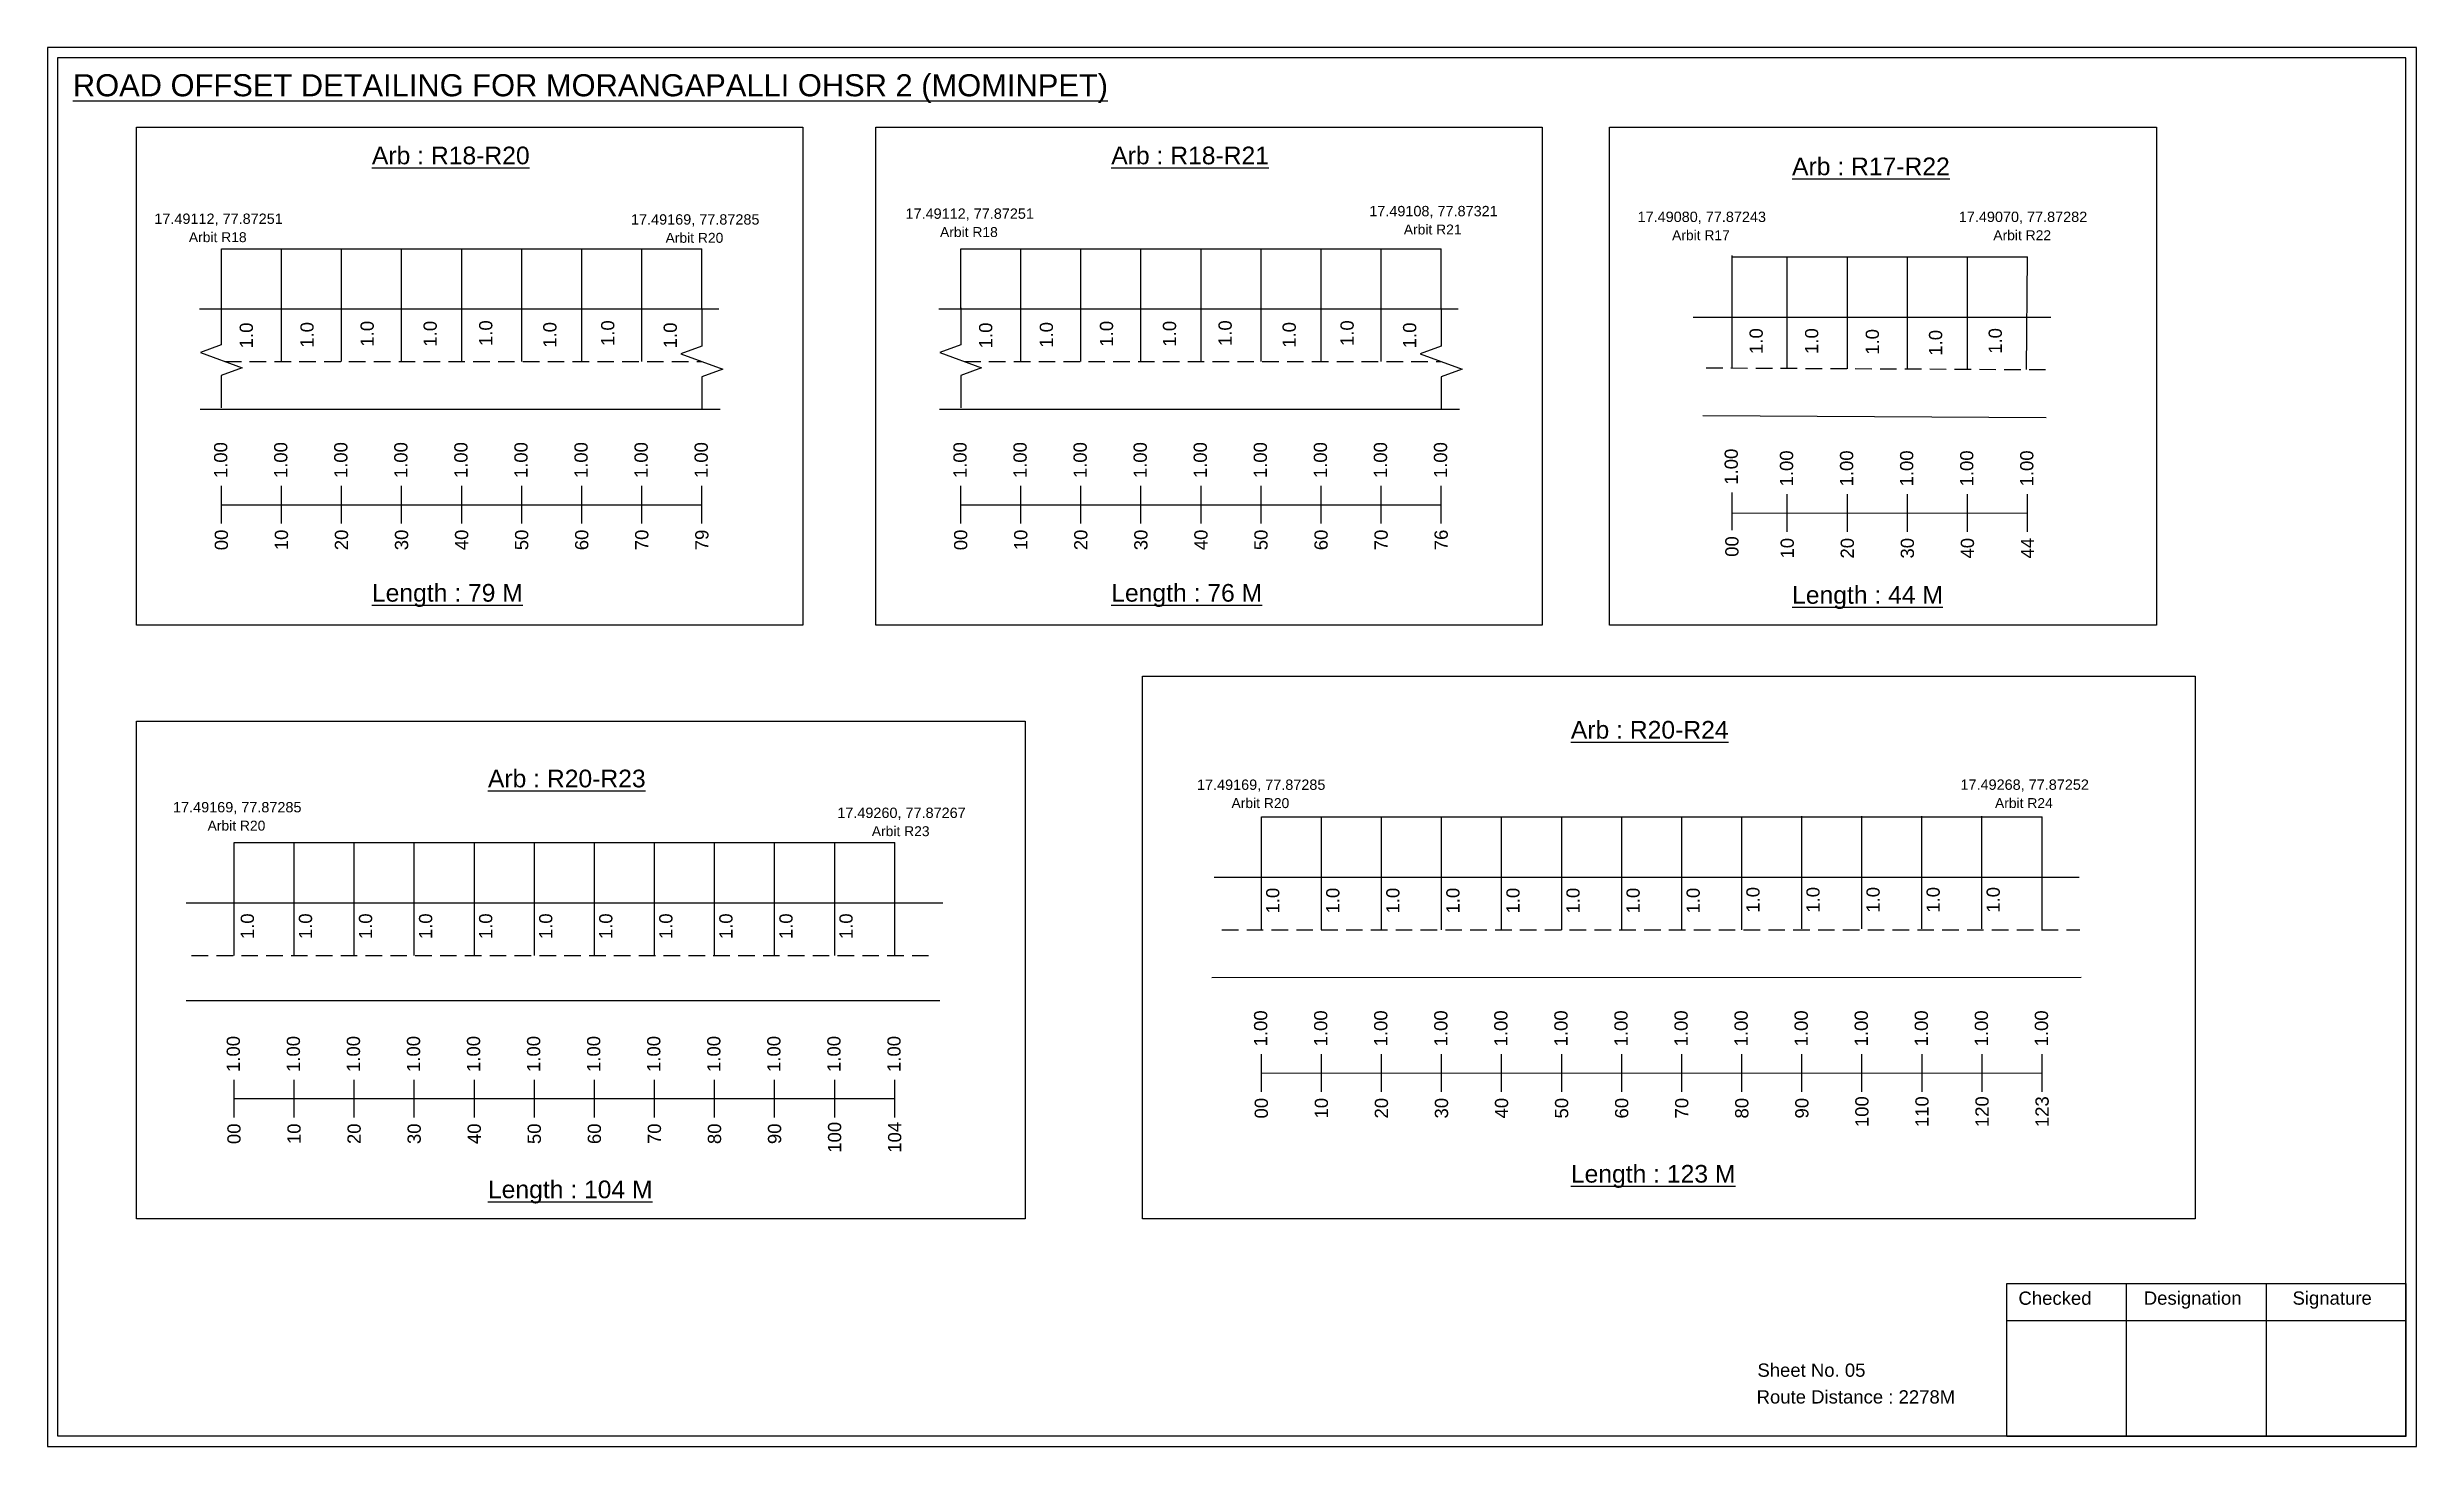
# Model space of a CAD drawing. Header units: inches. Extents: x 2380 to 8136, y 269 to 3641.
# Drawn here: x 5792 to 6329, y 269 to 586 of the extents above; entities that cross this region are included whole.
import ezdxf

# ---------------------------------------------------------------- set-up
doc = ezdxf.new("R2010")
doc.units = ezdxf.units.IN
doc.header["$MEASUREMENT"] = 0
doc.linetypes.add('DASHED2', pattern=[0.375, 0.25, -0.125])
for name, color, linetype in [('PDF_Geometry', 7, 'Continuous'), ('PDF_Text', 5, 'Continuous'), ('pipe', 5, 'Continuous')]:
    doc.layers.add(name, color=color, linetype=linetype)
doc.styles.add('PDF Arial', font='arial.ttf')
doc.styles.get("Standard").update_dxf_attribs({"font": 'arial.ttf'})

msp = doc.modelspace()

# ---------------------------------------------------------------- texts
at = {"color": 242, "true_color": 0xcd2027}
for s, height, p in [('%%UROAD OFFSET DETAILING FOR MORANGAPALLI OHSR 2 (MOMINPET)', 5, (5798.04, 574.95)), ('%%UArb : R18-R20', 4, (5865.75, 559.56)), ('%%UArb : R18-R21', 4, (6033.16, 559.56)), ('%%UArb : R17-R22', 4, (6187.32, 557.09)), ('%%ULength : 79 M', 4, (5865.75, 460.56)), ('%%ULength : 76 M', 4, (6033.16, 460.56)), ('%%ULength : 44 M', 4, (6187.32, 460.09)), ('%%UArb : R20-R24', 4, (6137.23, 429.56)), ('%%UArb : R20-R23', 4, (5892.02, 418.53)), ('%%ULength : 123 M', 4, (6137.23, 329.06)), ('%%ULength : 104 M', 4, (5892.02, 325.53))]:
    msp.add_text(s, height=height, dxfattribs=at).set_placement(p)
at = {"color": 5}
for s, height, p in [('17.49112, 77.87251', 2.34, (5816.48, 546.07)), ('17.49169, 77.87285', 2.34, (5924.42, 545.91)), ('17.49112, 77.87251', 2.34, (5986.57, 547.22)), ('17.49108, 77.87321', 2.34, (6091.58, 547.8)), ('17.49080, 77.87243', 2.34, (6152.33, 546.5)), ('17.49070, 77.87282', 2.34, (6225.07, 546.5)), ('Arbit R18', 2.246, (5824.3, 541.94)), ('Arbit R20', 2.246, (5932.24, 541.79)), ('Arbit R18', 2.246, (5994.39, 543.1)), ('Arbit R21', 2.246, (6099.4, 543.68)), ('Arbit R17', 2.246, (6160.15, 542.38)), ('Arbit R22', 2.246, (6232.89, 542.38)), ('17.49169, 77.87285', 2.34, (6052.57, 417.96)), ('17.49268, 77.87252', 2.34, (6225.45, 417.97)), ('17.49169, 77.87285', 2.34, (5820.72, 412.87)), ('17.49260, 77.87267', 2.34, (5971.12, 411.6)), ('Arbit R20', 2.246, (6060.39, 413.84)), ('Arbit R24', 2.246, (6233.27, 413.85)), ('Arbit R20', 2.246, (5828.54, 408.74)), ('Arbit R23', 2.246, (5978.94, 407.48))]:
    msp.add_text(s, height=height, dxfattribs=at).set_placement(p)
for p in [(5838.8, 517.91), (5852.55, 518.03), (5866.17, 518.29), (5880.43, 518.29), (5893.02, 518.42), (5907.54, 518.03), (5920.64, 518.42), (5934.8, 517.92), (6006.22, 517.91), (6019.96, 518.03), (6033.58, 518.29), (6047.84, 518.29), (6060.44, 518.42), (6074.95, 518.03), (6088.06, 518.42), (6102.22, 517.92), (6180.68, 516.63), (6193.25, 516.63), (6206.99, 516.44), (6221.31, 516.24), (6234.82, 516.66), (6071.22, 389.97), (6084.82, 389.97), (6098.42, 389.97), (6112.02, 389.97), (6125.62, 389.97), (6139.22, 389.97), (6152.82, 389.97), (6166.42, 389.97), (6179.96, 390.15), (6193.56, 390.15), (6207.16, 390.15), (6220.76, 390.15), (6234.36, 390.15), (5839.04, 384.17), (5852.2, 384.17), (5865.8, 384.17), (5879.4, 384.17), (5893, 384.17), (5906.6, 384.17), (5920.2, 384.17), (5933.8, 384.17), (5947.4, 384.17), (5961, 384.17), (5974.6, 384.17)]:
    msp.add_text('1.0', height=3, rotation=90).set_placement(p)
at = {"color": 217, "true_color": 0x93278f}
for s, p in [('1.00', (5833, 488.52)), ('1.00', (5846.6, 488.52)), ('1.00', (5860.2, 488.52)), ('1.00', (5873.8, 488.52)), ('1.00', (5887.4, 488.52)), ('1.00', (5901, 488.52)), ('1.00', (5914.6, 488.52)), ('1.00', (5928.2, 488.52)), ('1.00', (5941.8, 488.52)), ('1.00', (6000.41, 488.52)), ('1.00', (6014.01, 488.52)), ('1.00', (6027.61, 488.52)), ('1.00', (6041.21, 488.52)), ('1.00', (6054.81, 488.52)), ('1.00', (6068.41, 488.52)), ('1.00', (6082.01, 488.52)), ('1.00', (6095.61, 488.52)), ('1.00', (6109.21, 488.52)), ('1.00', (6175.04, 487.03)), ('1.00', (6187.56, 486.64)), ('1.00', (6201.16, 486.64)), ('1.00', (6214.76, 486.64)), ('1.00', (6228.36, 486.64)), ('1.00', (6241.96, 486.64)), ('00', (5833.15, 472.2)), ('10', (5846.75, 472.2)), ('20', (5860.35, 472.2)), ('30', (5873.95, 472.2)), ('40', (5887.55, 472.2)), ('50', (5901.15, 472.2)), ('60', (5914.75, 472.2)), ('70', (5928.35, 472.2)), ('79', (5941.95, 472.2)), ('00', (6000.56, 472.2)), ('10', (6014.16, 472.2)), ('20', (6027.76, 472.2)), ('30', (6041.36, 472.2)), ('40', (6054.96, 472.2)), ('50', (6068.56, 472.2)), ('60', (6082.16, 472.2)), ('70', (6095.76, 472.2)), ('76', (6109.36, 472.2)), ('00', (6175.19, 470.71)), ('10', (6187.72, 470.32)), ('20', (6201.32, 470.32)), ('30', (6214.92, 470.32)), ('40', (6228.52, 470.32)), ('44', (6242.12, 470.32)), ('1.00', (6068.48, 359.89)), ('1.00', (6082.08, 359.89)), ('1.00', (6095.68, 359.89)), ('1.00', (6109.28, 359.89)), ('1.00', (6122.88, 359.89)), ('1.00', (6136.48, 359.89)), ('1.00', (6150.08, 359.89)), ('1.00', (6163.68, 359.89)), ('1.00', (6177.28, 359.89)), ('1.00', (6190.88, 359.89)), ('1.00', (6204.48, 359.89)), ('1.00', (6218.08, 359.89)), ('1.00', (6231.68, 359.89)), ('1.00', (6245.28, 359.89)), ('1.00', (5835.86, 354.1)), ('1.00', (5849.46, 354.1)), ('1.00', (5863.06, 354.1)), ('1.00', (5876.66, 354.1)), ('1.00', (5890.26, 354.1)), ('1.00', (5903.86, 354.1)), ('1.00', (5917.46, 354.1)), ('1.00', (5931.06, 354.1)), ('1.00', (5944.66, 354.1)), ('1.00', (5958.26, 354.1)), ('1.00', (5971.86, 354.1)), ('1.00', (5985.46, 354.1)), ('00', (6068.63, 343.57)), ('10', (6082.23, 343.57)), ('20', (6095.83, 343.57)), ('30', (6109.43, 343.57)), ('40', (6123.03, 343.57)), ('50', (6136.63, 343.57)), ('60', (6150.23, 343.57)), ('70', (6163.83, 343.57)), ('80', (6177.43, 343.57)), ('90', (6191.03, 343.57)), ('100', (6204.63, 341.62)), ('110', (6218.23, 341.62)), ('120', (6231.83, 341.62)), ('123', (6245.43, 341.62)), ('00', (5836.01, 337.78)), ('10', (5849.61, 337.78)), ('20', (5863.21, 337.78)), ('30', (5876.81, 337.78)), ('40', (5890.41, 337.78)), ('50', (5904.01, 337.78)), ('60', (5917.61, 337.78)), ('70', (5931.21, 337.78)), ('80', (5944.81, 337.78)), ('90', (5958.41, 337.78)), ('100', (5972.01, 335.82)), ('104', (5985.61, 335.82))]:
    msp.add_text(s, height=3, rotation=90, dxfattribs=at).set_placement(p)
for s, p in [('Sheet No. 05', (6179.47, 285.11)), ('Route Distance : 2278M', (6179.29, 279.06))]:
    msp.add_text(s, height=3).set_placement(p)
at = {"layer": 'PDF_Text', "color": 7, "attachment_point": 7, "style": 'PDF Arial'}
for s, insert, char_height in [('Checked', (6238.58, 301.36), 3.001), ('Designation', (6266.96, 300.52), 3.0006), ('Signature', (6300.64, 300.52), 3.001)]:
    msp.add_mtext(s, dxfattribs=dict(at, insert=insert, char_height=char_height))

# ---------------------------------------------------------------- linework, layer by layer
at = {"color": 5}
for p, q in [((5831.67, 540.46), (5940.47, 540.46)), ((5999.09, 540.46), (6107.89, 540.46)), ((6173.72, 538.58), (6240.64, 538.58)), ((6067.15, 411.83), (6243.95, 411.83)), ((5834.54, 406.04), (5984.14, 406.04))]:
    msp.add_line(p, q, dxfattribs=at)
for p, q in [((5831.67, 526.81), (5831.67, 540.46)), ((5845.27, 514.92), (5845.27, 540.46)), ((5858.87, 514.92), (5858.87, 540.46)), ((5872.47, 514.92), (5872.47, 540.46)), ((5886.07, 514.92), (5886.07, 540.46)), ((5899.67, 514.92), (5899.67, 540.46)), ((5913.27, 514.92), (5913.27, 540.46)), ((5926.87, 514.92), (5926.87, 540.46)), ((5940.47, 526.81), (5940.47, 540.46)), ((5999.09, 526.81), (5999.09, 540.46)), ((6012.69, 514.92), (6012.69, 540.46)), ((6026.29, 514.92), (6026.29, 540.46)), ((6039.89, 514.92), (6039.89, 540.46)), ((6053.49, 514.92), (6053.49, 540.46)), ((6067.09, 514.92), (6067.09, 540.46)), ((6080.69, 514.92), (6080.69, 540.46)), ((6094.29, 514.92), (6094.29, 540.46)), ((6107.89, 526.81), (6107.89, 540.46)), ((6173.72, 513.35), (6173.72, 538.88)), ((6186.24, 513.3), (6186.24, 538.58)), ((6199.84, 513.24), (6199.84, 538.58)), ((6213.44, 513.3), (6213.44, 538.58)), ((6227.04, 513.05), (6227.04, 538.58)), ((6240.41, 513.08), (6240.64, 538.58)), ((5826.67, 526.81), (5944.29, 526.86)), ((5994.09, 526.81), (6111.71, 526.86)), ((6245.89, 524.91), (6164.93, 524.91)), ((5826.82, 504.12), (5944.6, 504.12)), ((5994.23, 504.12), (6112.02, 504.12)), ((6167.14, 502.7), (6244.87, 502.27)), ((6067.15, 386.3), (6067.15, 411.83)), ((6080.75, 386.3), (6080.75, 411.83)), ((6094.35, 386.3), (6094.35, 411.83)), ((6107.95, 386.3), (6107.95, 411.83)), ((6121.55, 386.3), (6121.55, 411.83)), ((6135.15, 386.3), (6135.15, 411.83)), ((6148.75, 386.3), (6148.75, 411.83)), ((6162.35, 386.3), (6162.35, 411.83)), ((6175.95, 386.3), (6175.95, 411.83)), ((6189.5, 386.48), (6189.5, 412.01)), ((6203.1, 386.48), (6203.1, 412.01)), ((6216.7, 386.48), (6216.7, 412.01)), ((6230.3, 386.48), (6230.3, 412.01)), ((6243.95, 386.3), (6243.95, 411.83)), ((5834.54, 380.5), (5834.54, 406.04)), ((5848.14, 380.5), (5848.14, 406.04)), ((5861.74, 380.5), (5861.74, 406.04)), ((5875.34, 380.5), (5875.34, 406.04)), ((5888.94, 380.5), (5888.94, 406.04)), ((5902.54, 380.5), (5902.54, 406.04)), ((5916.14, 380.5), (5916.14, 406.04)), ((5929.74, 380.5), (5929.74, 406.04)), ((5943.34, 380.5), (5943.34, 406.04)), ((5956.94, 380.5), (5956.94, 406.04)), ((5970.54, 380.5), (5970.54, 406.04)), ((5984.14, 380.5), (5984.14, 406.04)), ((6056.45, 398.18), (6252.33, 398.18)), ((5823.66, 392.38), (5995.01, 392.38)), ((6055.92, 375.5), (6252.75, 375.53)), ((5994.32, 370.2), (5823.66, 370.2))]:
    msp.add_line(p, q)
at = {"linetype": 'DASHED2', "ltscale": 15}
for p, q in [((5832.43, 514.92), (5940.47, 514.92)), ((5999.85, 514.92), (6107.89, 514.92)), ((6167.86, 513.49), (6246.14, 513.08)), ((6058.2, 386.3), (6252.48, 386.3)), ((5824.93, 380.5), (5992.53, 380.5))]:
    msp.add_line(p, q, dxfattribs=at)
at = {"color": 217, "true_color": 0x93278f}
for p, q in [((5831.67, 478.22), (5831.67, 486.78)), ((5845.27, 478.22), (5845.27, 486.78)), ((5858.87, 478.22), (5858.87, 486.78)), ((5872.47, 478.22), (5872.47, 486.78)), ((5886.07, 478.22), (5886.07, 486.78)), ((5899.67, 478.22), (5899.67, 486.78)), ((5913.27, 478.22), (5913.27, 486.78)), ((5926.87, 478.22), (5926.87, 486.78)), ((5940.47, 478.22), (5940.47, 486.78)), ((5999.09, 478.22), (5999.09, 486.78)), ((6012.69, 478.22), (6012.69, 486.78)), ((6026.29, 478.22), (6026.29, 486.78)), ((6039.89, 478.22), (6039.89, 486.78)), ((6053.49, 478.22), (6053.49, 486.78)), ((6067.09, 478.22), (6067.09, 486.78)), ((6080.69, 478.22), (6080.69, 486.78)), ((6094.29, 478.22), (6094.29, 486.78)), ((6107.89, 478.22), (6107.89, 486.78)), ((6173.72, 476.73), (6173.72, 485.29)), ((6186.24, 476.35), (6186.24, 484.9)), ((6199.84, 476.35), (6199.84, 484.9)), ((6213.44, 476.35), (6213.44, 484.9)), ((6227.04, 476.35), (6227.04, 484.9)), ((6240.64, 476.35), (6240.64, 484.9)), ((5831.67, 482.49), (5940.47, 482.49)), ((5999.09, 482.49), (6107.89, 482.49)), ((6173.72, 480.62), (6240.64, 480.63)), ((6067.15, 349.6), (6067.15, 358.16)), ((6080.75, 349.6), (6080.75, 358.16)), ((6094.35, 349.6), (6094.35, 358.16)), ((6107.95, 349.6), (6107.95, 358.16)), ((6121.55, 349.6), (6121.55, 358.16)), ((6135.15, 349.6), (6135.15, 358.16)), ((6148.75, 349.6), (6148.75, 358.16)), ((6162.35, 349.6), (6162.35, 358.16)), ((6175.95, 349.6), (6175.95, 358.16)), ((6189.55, 349.6), (6189.55, 358.16)), ((6203.15, 349.6), (6203.15, 358.16)), ((6216.75, 349.6), (6216.75, 358.16)), ((6230.35, 349.6), (6230.35, 358.16)), ((6243.95, 349.6), (6243.95, 358.16)), ((5834.54, 343.8), (5834.54, 352.36)), ((5848.14, 343.8), (5848.14, 352.36)), ((5861.74, 343.8), (5861.74, 352.36)), ((5875.34, 343.8), (5875.34, 352.36)), ((5888.94, 343.8), (5888.94, 352.36)), ((5902.54, 343.8), (5902.54, 352.36)), ((5916.14, 343.8), (5916.14, 352.36)), ((5929.74, 343.8), (5929.74, 352.36)), ((5943.34, 343.8), (5943.34, 352.36)), ((5956.94, 343.8), (5956.94, 352.36)), ((5970.54, 343.8), (5970.54, 352.36)), ((5984.14, 343.8), (5984.14, 352.36)), ((6067.15, 353.87), (6243.95, 353.93)), ((5834.54, 348.07), (5984.14, 348.1))]:
    msp.add_line(p, q, dxfattribs=at)
for points in [[(5812.44, 567.94), (5963.29, 567.94), (5963.29, 455.26), (5812.44, 455.26)], [(5979.86, 567.94), (6130.71, 567.94), (6130.71, 455.26), (5979.86, 455.26)], [(6146.01, 567.94), (6269.82, 567.94), (6269.82, 455.26), (6146.01, 455.26)], [(5812.44, 433.52), (6013.68, 433.52), (6013.68, 320.84), (5812.44, 320.84)]]:
    msp.add_lwpolyline(points, close=True)
at = {"linetype": 'Continuous'}
for points in [[(5831.65, 527.09), (5831.65, 518.66), (5826.91, 516.93), (5836.39, 513.48), (5831.65, 511.75), (5831.65, 504.4)], [(5940.47, 526.81), (5940.47, 518.37), (5935.73, 516.65), (5945.21, 513.2), (5940.47, 511.47), (5940.47, 504.12)], [(5999.07, 527.09), (5999.07, 518.66), (5994.32, 516.93), (6003.81, 513.48), (5999.07, 511.75), (5999.07, 504.4)], [(6107.89, 526.81), (6107.89, 518.37), (6103.14, 516.65), (6112.63, 513.2), (6107.89, 511.47), (6107.89, 504.12)]]:
    msp.add_lwpolyline(points, dxfattribs=at)
at = {"layer": 'PDF_Geometry'}
for points in [[(5792.26, 586.02), (5792.26, 269.31), (6328.74, 269.31), (6328.74, 586.02)], [(5794.59, 583.69), (5794.59, 271.73), (6326.32, 271.73), (6326.32, 583.69)]]:
    msp.add_lwpolyline(points, close=True, dxfattribs=at)
at = {"layer": 'PDF_Geometry', "color": 242, "true_color": 0xcc1f26}
msp.add_lwpolyline([(6326.32, 271.63), (6235.97, 271.63), (6235.97, 306.24), (6326.32, 306.24)], close=True, dxfattribs=at)
for points in [[(6262.96, 306.24), (6262.96, 271.63)], [(6294.68, 306.24), (6294.68, 271.63)], [(6235.97, 297.87), (6326.32, 297.87)]]:
    msp.add_lwpolyline(points, dxfattribs=at)
at = {"layer": 'pipe', "color": 0}
msp.add_lwpolyline([(6040.25, 443.69), (6278.57, 443.69), (6278.57, 320.84), (6040.25, 320.84)], close=True, dxfattribs=at)

msp.set_redraw_order([(e.dxf.handle, doc.entitydb.next_handle()) for e in msp.query("TEXT MTEXT ATTDEF DIMENSION ARC_DIMENSION")])  # texts and dimensions are drawn at this point

doc.saveas('drawing.dxf')
